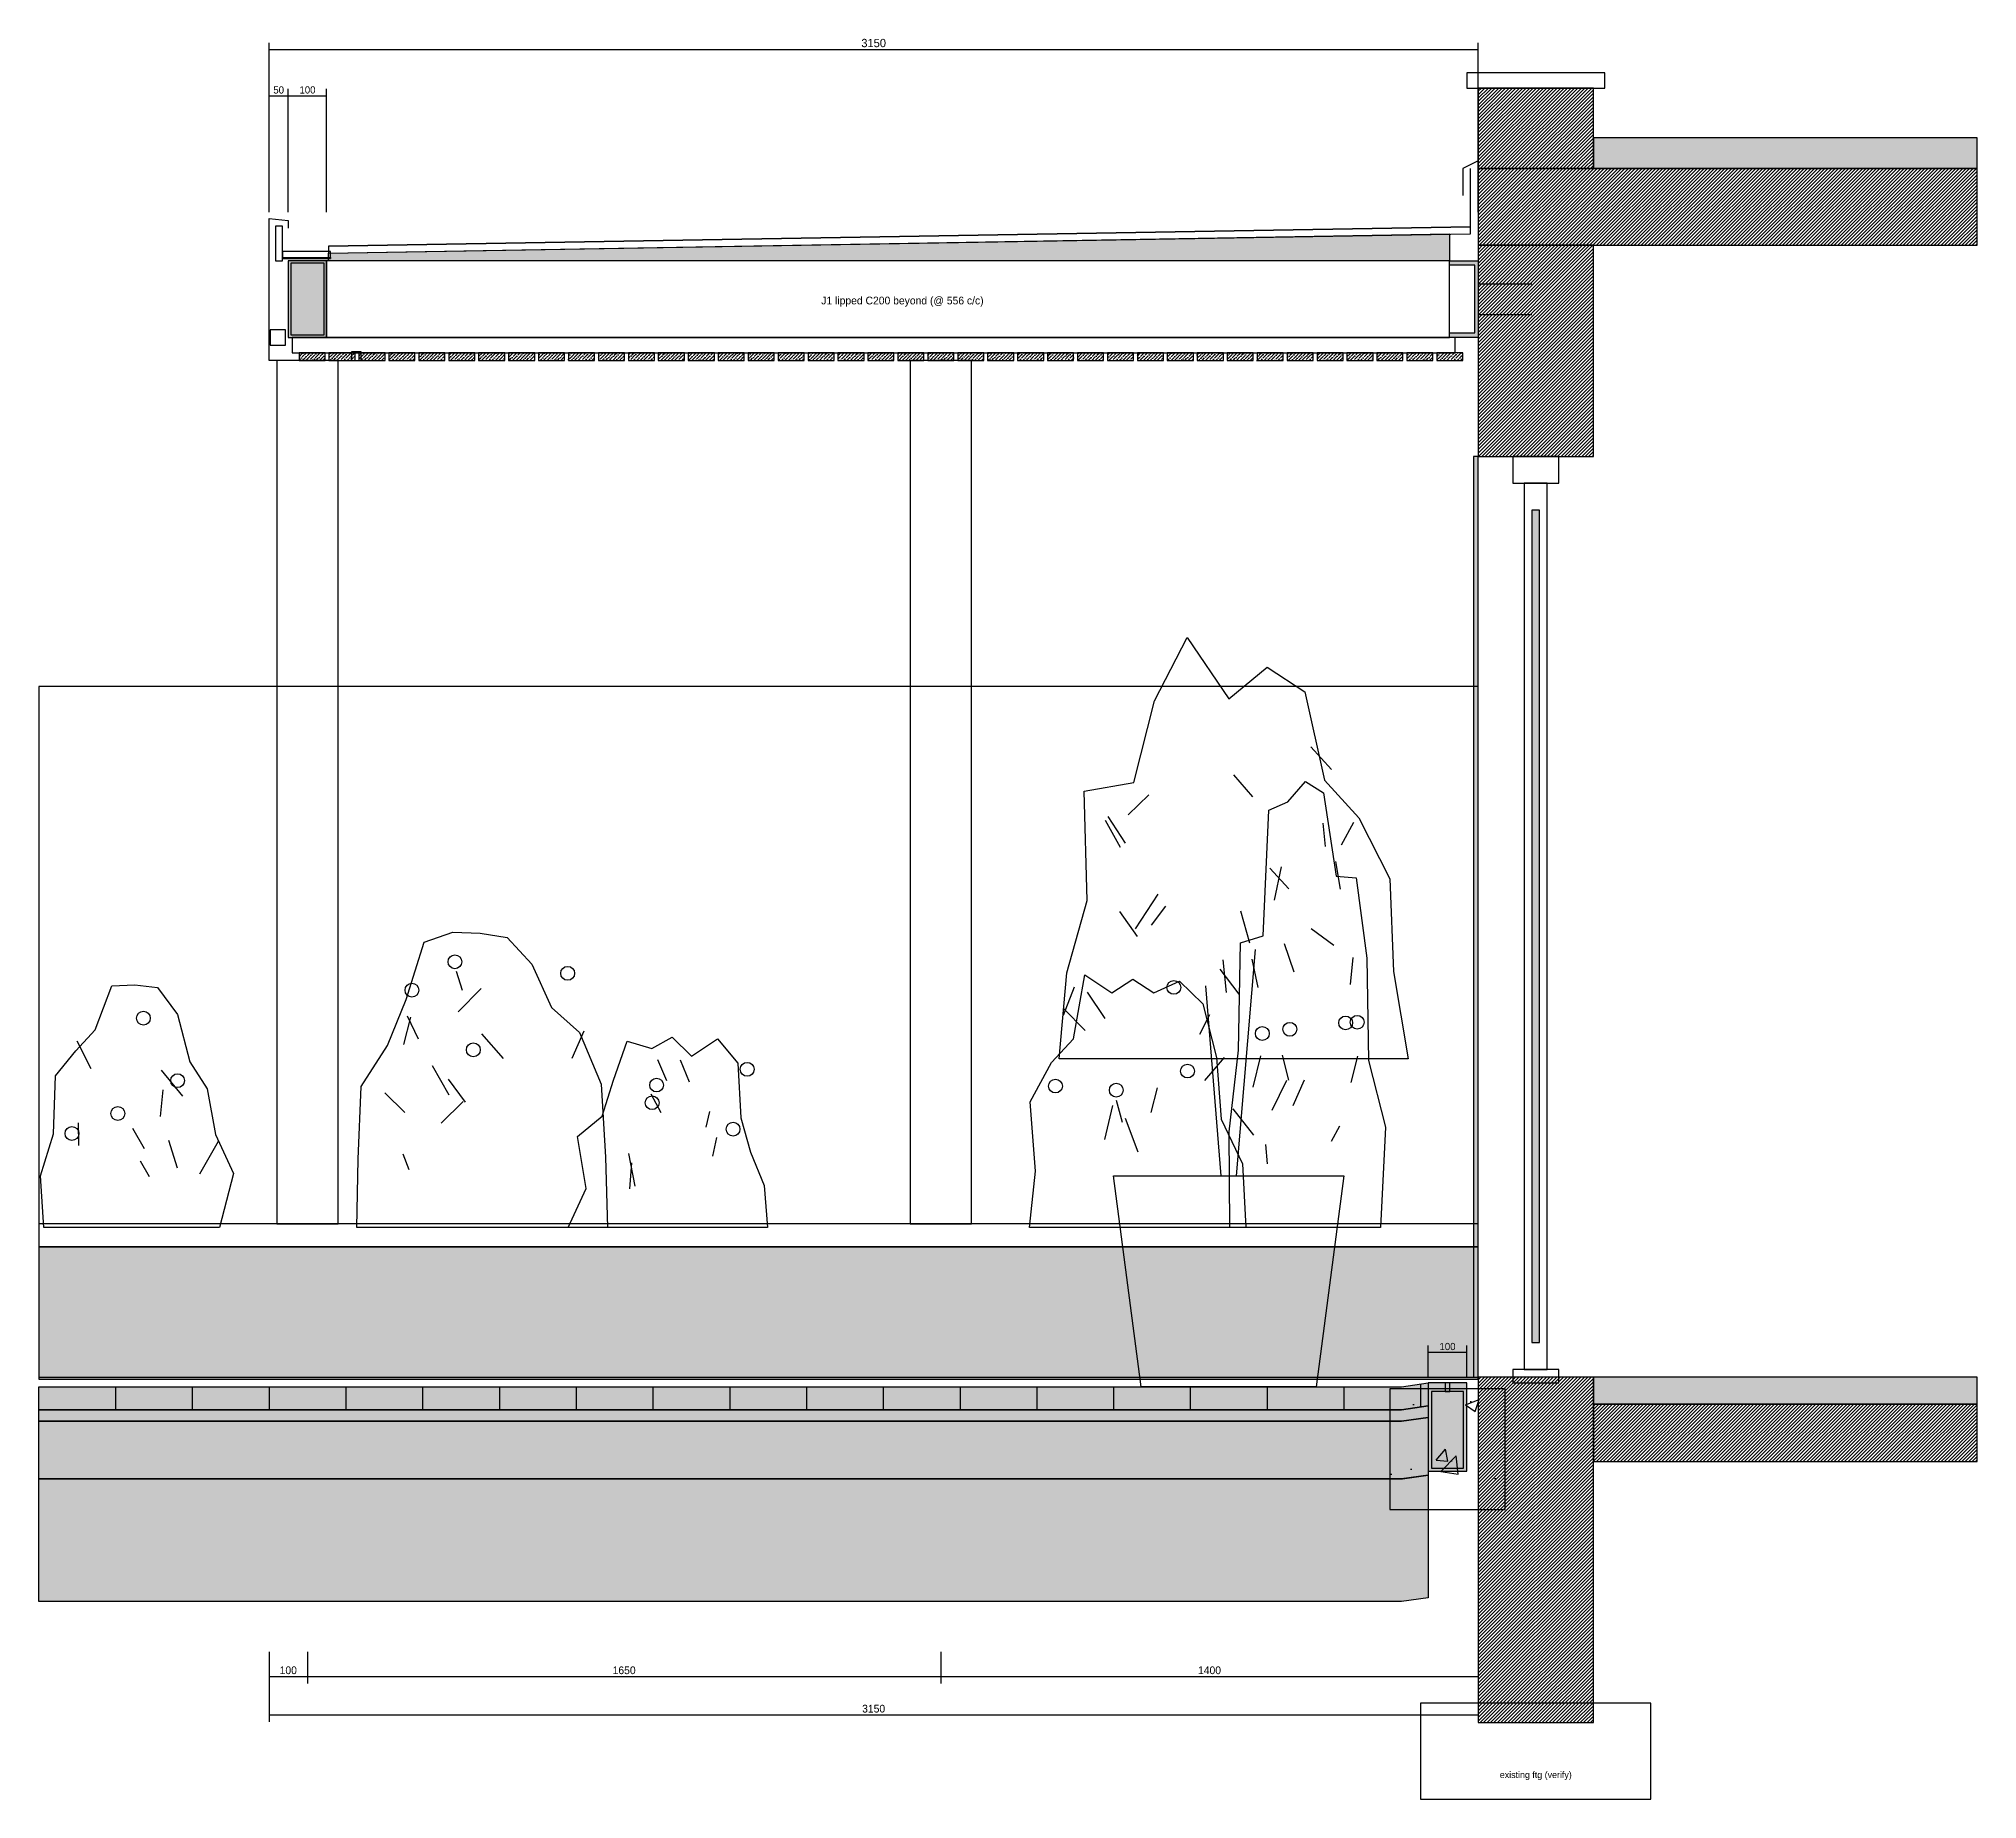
# Model space of a CAD drawing. Header units: millimetres. Extents: x -3750 to 66350, y -83500 to 3000.
# Drawn here: x -3750 to 1300, y -41100 to -36512 of the extents above; entities that cross this region are included whole.
import ezdxf
from ezdxf.enums import TextEntityAlignment as Align

# ---------------------------------------------------------------- set-up
doc = ezdxf.new("R2010")
doc.units = ezdxf.units.MM
doc.linetypes.add('DASHED', pattern=[1.524, 1.27, -0.254])
for name, color, linetype in [('A-DIMS', 3, 'Continuous'), ('A-HATCH', 9, 'Continuous'), ('A-TEXT', 2, 'Continuous'), ('A-TIMBER', 30, 'Continuous'), ('A-WALL', 7, 'Continuous'), ('L-PLANT', 94, 'Continuous'), ('S-STEEL', 1, 'Continuous')]:
    doc.layers.add(name, color=color, linetype=linetype)

msp = doc.modelspace()

# ---------------------------------------------------------------- texts
at = {"layer": 'A-DIMS'}
for s, height, p in [('3150', 21.6, (-1575, -36540)), ('50', 18.72, (-3125, -36660)), ('100', 18.72, (-3050, -36660)), ('100', 18.72, (-80, -39935)), ('100', 20.16, (-3100, -40780)), ('1650', 20.16, (-2225, -40780)), ('1400', 20.16, (-700, -40780)), ('3150', 20.16, (-1575, -40880))]:
    msp.add_text(s, height=height, dxfattribs=at).set_placement(p, align=Align.BOTTOM_CENTER)
at = {"layer": 'A-TEXT'}
for s, height, p in [('J1 lipped C200 beyond (@ 556 c/c)', 20.16, (-1500, -37210)), ('existing ftg (verify)', 17.28, (150, -41050))]:
    msp.add_text(s, height=height, dxfattribs=at).set_placement(p, align=Align.BOTTOM_CENTER)

# ---------------------------------------------------------------- hatches: boundary and pattern name
at = {"layer": 'A-HATCH'}
h = msp.add_hatch(dxfattribs=at)
h.set_pattern_fill('ANSI31', scale=2)
h.paths.add_polyline_path([(0, -36850), (300, -36850), (300, -36640), (0, -36640)])
for color, points in [(8, [(300, -36850), (1300, -36850), (1300, -36770), (300, -36770)]), (253, [(-3100, -37290), (-3000, -37290), (-3000, -37090), (-3100, -37090)]), (253, [(0, -37290), (-75, -37290), (-75, -37278.5), (-8.5, -37278.5), (-8.5, -37101.5), (-75, -37101.5), (-75, -37090), (0, -37090)]), (8, [(-12, -40000), (0, -40000), (0, -37600), (-12, -37600)]), (8, [(140, -39910), (160, -39910), (160, -37740), (140, -37740)]), (8, [(-3750, -40005), (0, -40005), (0, -39660), (-3750, -39660)]), (253, [(-3750, -40025), (-200, -40025), (-130, -40015), (-130, -40075), (-200, -40085), (-3750, -40085)]), (253, [(-130, -40245), (-30, -40245), (-30, -40015), (-130, -40015)]), (8, [(300, -40070), (1300, -40070), (1300, -40000), (300, -40000)]), (8, [(-3750, -40085), (-200, -40085), (-130, -40075), (-130, -40105), (-200, -40115), (-3750, -40115)]), (8, [(-3750, -40115), (-200, -40115), (-130, -40105), (-130, -40255), (-200, -40265), (-3750, -40265)])]:
    msp.add_hatch(color=color, dxfattribs=at).paths.add_polyline_path(points)
h = msp.add_hatch(dxfattribs=at)
h.set_pattern_fill('ANSI31', scale=2)
h.paths.add_polyline_path([(0, -37050), (1300, -37050), (1300, -36850), (0, -36850)])
h = msp.add_hatch(dxfattribs=at)
h.set_pattern_fill('ANSI36', scale=2)
h.paths.add_polyline_path([(-75, -37090), (-2995, -37090), (-2995, -37070), (-75, -37020)])
h = msp.add_hatch(dxfattribs=at)
h.set_pattern_fill('ANSI31', scale=2)
h.paths.add_polyline_path([(0, -37600), (300, -37600), (300, -37050), (0, -37050)])
h = msp.add_hatch(dxfattribs=at)
h.set_pattern_fill('ANSI36', scale=2)
h.paths.add_polyline_path([(-3115, -37082), (-2990, -37082), (-2990, -37084.2), (-3115, -37084.2)])
h = msp.add_hatch(dxfattribs=at)
h.set_pattern_fill('ANSI36', scale=2)
h.paths.add_polyline_path([(-3072, -37350), (-3004, -37350), (-3004, -37330), (-3072, -37330)])
h = msp.add_hatch(dxfattribs=at)
h.set_pattern_fill('ANSI36', scale=2)
h.paths.add_polyline_path([(-2994, -37350), (-2926, -37350), (-2926, -37330), (-2994, -37330)])
h = msp.add_hatch(dxfattribs=at)
h.set_pattern_fill('ANSI36', scale=2)
h.paths.add_polyline_path([(-2916, -37350), (-2848, -37350), (-2848, -37330), (-2916, -37330)])
h = msp.add_hatch(dxfattribs=at)
h.set_pattern_fill('ANSI36', scale=2)
h.paths.add_polyline_path([(-2838, -37350), (-2770, -37350), (-2770, -37330), (-2838, -37330)])
h = msp.add_hatch(dxfattribs=at)
h.set_pattern_fill('ANSI36', scale=2)
h.paths.add_polyline_path([(-2760, -37350), (-2692, -37350), (-2692, -37330), (-2760, -37330)])
h = msp.add_hatch(dxfattribs=at)
h.set_pattern_fill('ANSI36', scale=2)
h.paths.add_polyline_path([(-2682, -37350), (-2614, -37350), (-2614, -37330), (-2682, -37330)])
h = msp.add_hatch(dxfattribs=at)
h.set_pattern_fill('ANSI36', scale=2)
h.paths.add_polyline_path([(-2604, -37350), (-2536, -37350), (-2536, -37330), (-2604, -37330)])
h = msp.add_hatch(dxfattribs=at)
h.set_pattern_fill('ANSI36', scale=2)
h.paths.add_polyline_path([(-2526, -37350), (-2458, -37350), (-2458, -37330), (-2526, -37330)])
h = msp.add_hatch(dxfattribs=at)
h.set_pattern_fill('ANSI36', scale=2)
h.paths.add_polyline_path([(-2448, -37350), (-2380, -37350), (-2380, -37330), (-2448, -37330)])
h = msp.add_hatch(dxfattribs=at)
h.set_pattern_fill('ANSI36', scale=2)
h.paths.add_polyline_path([(-2370, -37350), (-2302, -37350), (-2302, -37330), (-2370, -37330)])
h = msp.add_hatch(dxfattribs=at)
h.set_pattern_fill('ANSI36', scale=2)
h.paths.add_polyline_path([(-2292, -37350), (-2224, -37350), (-2224, -37330), (-2292, -37330)])
h = msp.add_hatch(dxfattribs=at)
h.set_pattern_fill('ANSI36', scale=2)
h.paths.add_polyline_path([(-2214, -37350), (-2146, -37350), (-2146, -37330), (-2214, -37330)])
h = msp.add_hatch(dxfattribs=at)
h.set_pattern_fill('ANSI36', scale=2)
h.paths.add_polyline_path([(-2136, -37350), (-2068, -37350), (-2068, -37330), (-2136, -37330)])
h = msp.add_hatch(dxfattribs=at)
h.set_pattern_fill('ANSI36', scale=2)
h.paths.add_polyline_path([(-2058, -37350), (-1990, -37350), (-1990, -37330), (-2058, -37330)])
h = msp.add_hatch(dxfattribs=at)
h.set_pattern_fill('ANSI36', scale=2)
h.paths.add_polyline_path([(-1980, -37350), (-1912, -37350), (-1912, -37330), (-1980, -37330)])
h = msp.add_hatch(dxfattribs=at)
h.set_pattern_fill('ANSI36', scale=2)
h.paths.add_polyline_path([(-1902, -37350), (-1834, -37350), (-1834, -37330), (-1902, -37330)])
h = msp.add_hatch(dxfattribs=at)
h.set_pattern_fill('ANSI36', scale=2)
h.paths.add_polyline_path([(-1824, -37350), (-1756, -37350), (-1756, -37330), (-1824, -37330)])
h = msp.add_hatch(dxfattribs=at)
h.set_pattern_fill('ANSI36', scale=2)
h.paths.add_polyline_path([(-1746, -37350), (-1678, -37350), (-1678, -37330), (-1746, -37330)])
h = msp.add_hatch(dxfattribs=at)
h.set_pattern_fill('ANSI36', scale=2)
h.paths.add_polyline_path([(-1668, -37350), (-1600, -37350), (-1600, -37330), (-1668, -37330)])
h = msp.add_hatch(dxfattribs=at)
h.set_pattern_fill('ANSI36', scale=2)
h.paths.add_polyline_path([(-1590, -37350), (-1522, -37350), (-1522, -37330), (-1590, -37330)])
h = msp.add_hatch(dxfattribs=at)
h.set_pattern_fill('ANSI36', scale=2)
h.paths.add_polyline_path([(-1512, -37350), (-1444, -37350), (-1444, -37330), (-1512, -37330)])
h = msp.add_hatch(dxfattribs=at)
h.set_pattern_fill('ANSI36', scale=2)
h.paths.add_polyline_path([(-1434, -37350), (-1366, -37350), (-1366, -37330), (-1434, -37330)])
h = msp.add_hatch(dxfattribs=at)
h.set_pattern_fill('ANSI36', scale=2)
h.paths.add_polyline_path([(-1356, -37350), (-1288, -37350), (-1288, -37330), (-1356, -37330)])
h = msp.add_hatch(dxfattribs=at)
h.set_pattern_fill('ANSI36', scale=2)
h.paths.add_polyline_path([(-1278, -37350), (-1210, -37350), (-1210, -37330), (-1278, -37330)])
h = msp.add_hatch(dxfattribs=at)
h.set_pattern_fill('ANSI36', scale=2)
h.paths.add_polyline_path([(-1200, -37350), (-1132, -37350), (-1132, -37330), (-1200, -37330)])
h = msp.add_hatch(dxfattribs=at)
h.set_pattern_fill('ANSI36', scale=2)
h.paths.add_polyline_path([(-1122, -37350), (-1054, -37350), (-1054, -37330), (-1122, -37330)])
h = msp.add_hatch(dxfattribs=at)
h.set_pattern_fill('ANSI36', scale=2)
h.paths.add_polyline_path([(-1044, -37350), (-976, -37350), (-976, -37330), (-1044, -37330)])
h = msp.add_hatch(dxfattribs=at)
h.set_pattern_fill('ANSI36', scale=2)
h.paths.add_polyline_path([(-966, -37350), (-898, -37350), (-898, -37330), (-966, -37330)])
h = msp.add_hatch(dxfattribs=at)
h.set_pattern_fill('ANSI36', scale=2)
h.paths.add_polyline_path([(-888, -37350), (-820, -37350), (-820, -37330), (-888, -37330)])
h = msp.add_hatch(dxfattribs=at)
h.set_pattern_fill('ANSI36', scale=2)
h.paths.add_polyline_path([(-810, -37350), (-742, -37350), (-742, -37330), (-810, -37330)])
h = msp.add_hatch(dxfattribs=at)
h.set_pattern_fill('ANSI36', scale=2)
h.paths.add_polyline_path([(-732, -37350), (-664, -37350), (-664, -37330), (-732, -37330)])
h = msp.add_hatch(dxfattribs=at)
h.set_pattern_fill('ANSI36', scale=2)
h.paths.add_polyline_path([(-654, -37350), (-586, -37350), (-586, -37330), (-654, -37330)])
h = msp.add_hatch(dxfattribs=at)
h.set_pattern_fill('ANSI36', scale=2)
h.paths.add_polyline_path([(-576, -37350), (-508, -37350), (-508, -37330), (-576, -37330)])
h = msp.add_hatch(dxfattribs=at)
h.set_pattern_fill('ANSI36', scale=2)
h.paths.add_polyline_path([(-498, -37350), (-430, -37350), (-430, -37330), (-498, -37330)])
h = msp.add_hatch(dxfattribs=at)
h.set_pattern_fill('ANSI36', scale=2)
h.paths.add_polyline_path([(-420, -37350), (-352, -37350), (-352, -37330), (-420, -37330)])
h = msp.add_hatch(dxfattribs=at)
h.set_pattern_fill('ANSI36', scale=2)
h.paths.add_polyline_path([(-342, -37350), (-274, -37350), (-274, -37330), (-342, -37330)])
h = msp.add_hatch(dxfattribs=at)
h.set_pattern_fill('ANSI36', scale=2)
h.paths.add_polyline_path([(-264, -37350), (-196, -37350), (-196, -37330), (-264, -37330)])
h = msp.add_hatch(dxfattribs=at)
h.set_pattern_fill('ANSI36', scale=2)
h.paths.add_polyline_path([(-186, -37350), (-118, -37350), (-118, -37330), (-186, -37330)])
h = msp.add_hatch(dxfattribs=at)
h.set_pattern_fill('ANSI36', scale=2)
h.paths.add_polyline_path([(-108, -37350), (-40, -37350), (-40, -37330), (-108, -37330)])
h = msp.add_hatch(dxfattribs=at)
h.set_pattern_fill('AR-CONC', scale=2)
h.paths.add_polyline_path([(-230, -40345), (70, -40345), (70, -40030), (-230, -40030)])
h = msp.add_hatch(dxfattribs=at)
h.set_pattern_fill('ANSI31', scale=2)
h.paths.add_polyline_path([(0, -40900), (300, -40900), (300, -40000), (0, -40000)])
h = msp.add_hatch(dxfattribs=at)
h.set_pattern_fill('ANSI31', scale=2)
h.paths.add_polyline_path([(300, -40220), (1300, -40220), (1300, -40070), (300, -40070)])
h = msp.add_hatch(dxfattribs=at)
h.set_pattern_fill('EARTH', scale=2)
h.paths.add_polyline_path([(-3750, -40265), (-200, -40265), (-130, -40255), (-130, -40575), (-200, -40585), (-3750, -40585)])

# ---------------------------------------------------------------- linework, layer by layer
at = {"layer": 'A-DIMS'}
for p, q in [((-3150, -36964), (-3150, -36522)), ((-3150, -36540), (0, -36540)), ((0, -36964), (0, -36522)), ((-3150, -36964), (-3150, -36642)), ((-3150, -36660), (-3100, -36660)), ((-3100, -36964), (-3100, -36642)), ((-3100, -36964), (-3100, -36642)), ((-3100, -36660), (-3000, -36660)), ((-3000, -36964), (-3000, -36642)), ((-130, -39999), (-130, -39917)), ((-130, -39935), (-30, -39935)), ((-30, -39999), (-30, -39917)), ((-3150, -40716), (-3150, -40798)), ((-3150, -40716), (-3150, -40898)), ((-3050, -40716), (-3050, -40798)), ((-3050, -40716), (-3050, -40798)), ((-1400, -40716), (-1400, -40798)), ((-1400, -40716), (-1400, -40798)), ((0, -40716), (0, -40798)), ((0, -40716), (0, -40898)), ((-3150, -40780), (-3050, -40780)), ((-3050, -40780), (-1400, -40780)), ((-1400, -40780), (0, -40780)), ((-3150, -40880), (0, -40880))]:
    msp.add_line(p, q, dxfattribs=at)
at = {"layer": 'A-TIMBER'}
for points in [[(-3072, -37350), (-3004, -37350), (-3004, -37330), (-3072, -37330)], [(-2994, -37350), (-2926, -37350), (-2926, -37330), (-2994, -37330)], [(-2916, -37350), (-2848, -37350), (-2848, -37330), (-2916, -37330)], [(-2838, -37350), (-2770, -37350), (-2770, -37330), (-2838, -37330)], [(-2760, -37350), (-2692, -37350), (-2692, -37330), (-2760, -37330)], [(-2682, -37350), (-2614, -37350), (-2614, -37330), (-2682, -37330)], [(-2604, -37350), (-2536, -37350), (-2536, -37330), (-2604, -37330)], [(-2526, -37350), (-2458, -37350), (-2458, -37330), (-2526, -37330)], [(-2448, -37350), (-2380, -37350), (-2380, -37330), (-2448, -37330)], [(-2370, -37350), (-2302, -37350), (-2302, -37330), (-2370, -37330)], [(-2292, -37350), (-2224, -37350), (-2224, -37330), (-2292, -37330)], [(-2214, -37350), (-2146, -37350), (-2146, -37330), (-2214, -37330)], [(-2136, -37350), (-2068, -37350), (-2068, -37330), (-2136, -37330)], [(-2058, -37350), (-1990, -37350), (-1990, -37330), (-2058, -37330)], [(-1980, -37350), (-1912, -37350), (-1912, -37330), (-1980, -37330)], [(-1902, -37350), (-1834, -37350), (-1834, -37330), (-1902, -37330)], [(-1824, -37350), (-1756, -37350), (-1756, -37330), (-1824, -37330)], [(-1746, -37350), (-1678, -37350), (-1678, -37330), (-1746, -37330)], [(-1668, -37350), (-1600, -37350), (-1600, -37330), (-1668, -37330)], [(-1590, -37350), (-1522, -37350), (-1522, -37330), (-1590, -37330)], [(-1512, -37350), (-1444, -37350), (-1444, -37330), (-1512, -37330)], [(-1434, -37350), (-1366, -37350), (-1366, -37330), (-1434, -37330)], [(-1356, -37350), (-1288, -37350), (-1288, -37330), (-1356, -37330)], [(-1278, -37350), (-1210, -37350), (-1210, -37330), (-1278, -37330)], [(-1200, -37350), (-1132, -37350), (-1132, -37330), (-1200, -37330)], [(-1122, -37350), (-1054, -37350), (-1054, -37330), (-1122, -37330)], [(-1044, -37350), (-976, -37350), (-976, -37330), (-1044, -37330)], [(-966, -37350), (-898, -37350), (-898, -37330), (-966, -37330)], [(-888, -37350), (-820, -37350), (-820, -37330), (-888, -37330)], [(-810, -37350), (-742, -37350), (-742, -37330), (-810, -37330)], [(-732, -37350), (-664, -37350), (-664, -37330), (-732, -37330)], [(-654, -37350), (-586, -37350), (-586, -37330), (-654, -37330)], [(-576, -37350), (-508, -37350), (-508, -37330), (-576, -37330)], [(-498, -37350), (-430, -37350), (-430, -37330), (-498, -37330)], [(-420, -37350), (-352, -37350), (-352, -37330), (-420, -37330)], [(-342, -37350), (-274, -37350), (-274, -37330), (-342, -37330)], [(-264, -37350), (-196, -37350), (-196, -37330), (-264, -37330)], [(-186, -37350), (-118, -37350), (-118, -37330), (-186, -37330)], [(-108, -37350), (-40, -37350), (-40, -37330), (-108, -37330)]]:
    msp.add_lwpolyline(points, close=True, dxfattribs=at)
at = {"layer": 'A-WALL'}
for p, q in [((0, -37150), (140, -37150)), ((0, -37230), (140, -37230)), ((-630, -39475), (-580, -38885)), ((-670, -39475), (-710, -38980)), ((-3550, -40025), (-3550, -40085)), ((-3550, -40025), (-3550, -40085)), ((-3350, -40025), (-3350, -40085)), ((-3350, -40025), (-3350, -40085)), ((-3150, -40025), (-3150, -40085)), ((-3150, -40025), (-3150, -40085)), ((-2950, -40025), (-2950, -40085)), ((-2950, -40025), (-2950, -40085)), ((-2750, -40025), (-2750, -40085)), ((-2750, -40025), (-2750, -40085)), ((-2550, -40025), (-2550, -40085)), ((-2550, -40025), (-2550, -40085)), ((-2350, -40025), (-2350, -40085)), ((-2350, -40025), (-2350, -40085)), ((-2150, -40025), (-2150, -40085)), ((-2150, -40025), (-2150, -40085)), ((-1950, -40025), (-1950, -40085)), ((-1950, -40025), (-1950, -40085)), ((-1750, -40025), (-1750, -40085)), ((-1750, -40025), (-1750, -40085)), ((-1550, -40025), (-1550, -40085)), ((-1550, -40025), (-1550, -40085)), ((-1350, -40025), (-1350, -40085)), ((-1350, -40025), (-1350, -40085)), ((-1150, -40025), (-1150, -40085)), ((-1150, -40025), (-1150, -40085)), ((-950, -40025), (-950, -40085)), ((-950, -40025), (-950, -40085)), ((-750, -40025), (-750, -40085)), ((-750, -40025), (-750, -40085)), ((-550, -40025), (-550, -40085)), ((-550, -40025), (-550, -40085)), ((-350, -40025), (-350, -40085)), ((-350, -40025), (-350, -40085)), ((-150, -40017.9), (-150, -40077.9)), ((-150, -40017.9), (-150, -40077.9))]:
    msp.add_line(p, q, dxfattribs=at)
for points in [[(-30, -36640), (330, -36640), (330, -36600), (-30, -36600)], [(0, -36850), (300, -36850), (300, -36640), (0, -36640)], [(300, -36850), (1300, -36850), (1300, -36770), (300, -36770)], [(0, -37050), (1300, -37050), (1300, -36850), (0, -36850)], [(-3133, -37090), (-3115, -37090), (-3115, -37000), (-3133, -37000)], [(-2995, -37070), (-20, -37020), (-20, -37002), (-2995, -37052)], [(-3115, -37084.2), (-2990, -37084.2), (-2990, -37066.2), (-3115, -37066.2)], [(-75, -37090), (-2995, -37090), (-2995, -37070), (-75, -37020)], [(0, -37600), (300, -37600), (300, -37050), (0, -37050)], [(-3115, -37082), (-2990, -37082), (-2990, -37084.2), (-3115, -37084.2)], [(-3000, -37290), (-75, -37290), (-75, -37090), (-3000, -37090)], [(-3147, -37310), (-3107, -37310), (-3107, -37270), (-3147, -37270)], [(-3090, -37330), (-60, -37330), (-60, -37290), (-3090, -37290)], [(-3130, -39600), (-2970, -39600), (-2970, -37350), (-3130, -37350)], [(-2935, -37350), (-2910, -37350), (-2910, -37328), (-2935, -37328)], [(-1480, -39600), (-1320, -39600), (-1320, -37350), (-1480, -37350)], [(-12, -40000), (0, -40000), (0, -37600), (-12, -37600)], [(90, -37670), (210, -37670), (210, -37600), (90, -37600)], [(120, -39980), (180, -39980), (180, -37670), (120, -37670)], [(140, -39910), (160, -39910), (160, -37740), (140, -37740)], [(-3750, -40000), (0, -40000), (0, -38200), (-3750, -38200)], [(-950, -39475), (-350, -39475), (-422, -40025), (-878, -40025)], [(-3750, -39660), (0, -39660), (0, -39600), (-3750, -39600)], [(-3750, -40005), (0, -40005), (0, -39660), (-3750, -39660)], [(90, -40015), (210, -40015), (210, -39980), (90, -39980)], [(-3750, -40025), (-200, -40025), (-130, -40015), (-130, -40075), (-200, -40085), (-3750, -40085)], [(-230, -40345), (70, -40345), (70, -40030), (-230, -40030)], [(-130, -40245), (-30, -40245), (-30, -40015), (-130, -40015)], [(-122, -40237), (-38, -40237), (-38, -40037), (-122, -40037)], [(-86, -40037), (-74, -40037), (-74, -40015), (-86, -40015)], [(0, -40900), (300, -40900), (300, -40000), (0, -40000)], [(300, -40070), (1300, -40070), (1300, -40000), (300, -40000)], [(-3750, -40085), (-200, -40085), (-130, -40075), (-130, -40105), (-200, -40115), (-3750, -40115)], [(300, -40220), (1300, -40220), (1300, -40070), (300, -40070)], [(-3750, -40115), (-200, -40115), (-130, -40105), (-130, -40255), (-200, -40265), (-3750, -40265)], [(-3750, -40265), (-200, -40265), (-130, -40255), (-130, -40575), (-200, -40585), (-3750, -40585)]]:
    msp.add_lwpolyline(points, close=True, dxfattribs=at)
for points in [[(-2995, -37052), (-20, -37002), (-20, -36850)], [(0, -36830), (-40, -36850), (-40, -36920)], [(-3090, -37350), (-3150, -37350), (-3150, -36980), (-3100, -36985), (-3100, -37005)], [(-2995, -37052), (-2995, -37066.2), (-3115, -37066.2), (-3115, -37000), (-3133, -37000)], [(-3750, -40025), (-200, -40025), (-130, -40015)]]:
    msp.add_lwpolyline(points, dxfattribs=at)
at = {"layer": 'A-WALL', "linetype": 'DASHED'}
msp.add_lwpolyline([(-3750, -40265), (-200, -40265), (-130, -40255)], dxfattribs=at)
msp.add_lwpolyline([(-150, -41100), (450, -41100), (450, -40850), (-150, -40850)], close=True, dxfattribs=at)
at = {"layer": 'A-WALL'}
for centre in [(-2665.8, -38917.3), (-2372.1, -38947.4), (-2777.9, -38991.2), (-792.9, -38984), (-3477.5, -39064.3), (-562.5, -39104.1), (-490.8, -39093.3), (-345.4, -39076.7), (-315.2, -39075), (-2617.9, -39146.8), (-1904.4, -39197.6), (-757.5, -39202.2), (-3388.3, -39227.1), (-2140.4, -39238.6), (-1101.4, -39241.2), (-943, -39252), (-2152.2, -39284.6), (-3544.1, -39312.7), (-1941.3, -39353.6), (-3663.5, -39364.9)]:
    msp.add_circle(centre, 18, dxfattribs=at)
at = {"layer": 'L-PLANT'}
for p, q in [((-382.5, -38415.9), (-435.9, -38357)), ((-587.5, -38487.1), (-637.1, -38429.7)), ((-912.2, -38534.1), (-858, -38482.2)), ((-931.5, -38619.4), (-970.8, -38549)), ((-918.6, -38607.8), (-964, -38538.9)), ((-398, -38616.5), (-403.8, -38556.4)), ((-356.6, -38612.2), (-323.7, -38553)), ((-493.7, -38726.8), (-543.2, -38673.4)), ((-530.8, -38756.9), (-512.1, -38669.5)), ((-358.6, -38727.9), (-370.8, -38656)), ((-892.8, -38831), (-833.4, -38741.1)), ((-850.8, -38822.3), (-813.7, -38772.3)), ((-887.4, -38851.6), (-934, -38786.3)), ((-594.8, -38868.4), (-618.4, -38785.6)), ((-376.3, -38875.3), (-435.3, -38831.2)), ((-479.6, -38944.2), (-504.7, -38870.5)), ((-655.7, -38997.3), (-664.8, -38912)), ((-573.1, -38984), (-589.2, -38910.3)), ((-332.7, -38976.5), (-326.1, -38906.1)), ((-2646.3, -38992.5), (-2662, -38942.3)), ((-1080, -39056.7), (-1052, -38982.8)), ((-622.5, -39001.4), (-672.3, -38936.5)), ((-2657.4, -39047.9), (-2597.6, -38986.8)), ((-972.1, -39065.2), (-1018, -38996.3)), ((-2798.9, -39133.2), (-2780.9, -39061.8)), ((-2760.7, -39119.3), (-2789.6, -39058.9)), ((-1024.4, -39096.5), (-1080.1, -39039.4)), ((-725.3, -39106.1), (-699.4, -39054.7)), ((-3613.9, -39196.4), (-3650.4, -39124.1)), ((-2539.3, -39169.2), (-2595.6, -39104.9)), ((-2360.6, -39168.7), (-2329.3, -39097.3)), ((-2114.2, -39227.6), (-2137.3, -39173)), ((-2055, -39230.9), (-2078.2, -39173.8)), ((-712.6, -39226.8), (-661.3, -39167)), ((-586.6, -39244.3), (-565.9, -39162.8)), ((-493.4, -39225.5), (-509.7, -39161.1)), ((-331, -39231.5), (-313.9, -39163)), ((-3374.8, -39267.8), (-3430.7, -39199.9)), ((-2681.2, -39264.6), (-2723.9, -39188.1)), ((-2638.7, -39283.1), (-2682.5, -39223.4)), ((-536.4, -39304.3), (-498.6, -39225.8)), ((-481.7, -39292.2), (-452.6, -39224.7)), ((-3432.7, -39320.2), (-3426, -39250.7)), ((-2796.1, -39310), (-2848.4, -39259.1)), ((-2701.8, -39338.3), (-2644.1, -39281.3)), ((-2128.2, -39310.8), (-2154.6, -39262.2)), ((-926.4, -39336.5), (-942.1, -39279.1)), ((-852.2, -39310.3), (-835.6, -39245.9)), ((-3645.4, -39395.8), (-3646.1, -39337)), ((-2010.9, -39348.1), (-2001.4, -39307.4)), ((-972.7, -39380.4), (-951.9, -39291.8)), ((-886.3, -39413.8), (-919.3, -39325.4)), ((-584.2, -39369.6), (-638.7, -39300.2)), ((-3474.3, -39405.1), (-3505.2, -39351.4)), ((-3388.3, -39455), (-3411.5, -39383.5)), ((-3330.3, -39470), (-3282.1, -39384.8)), ((-1994.1, -39423.6), (-1983.3, -39375.6)), ((-381.9, -39385.2), (-360.4, -39344.9)), ((-3461.4, -39477.8), (-3485.2, -39436.7)), ((-2784.8, -39459.6), (-2800.7, -39418.9)), ((-2196.4, -39502), (-2212.6, -39416.7)), ((-548.8, -39443.8), (-552.9, -39393.2)), ((-2210.5, -39509.4), (-2205, -39441.3))]:
    msp.add_line(p, q, dxfattribs=at)
for points in [[(-1091.8, -39170), (-1072.1, -38946.3), (-1019.1, -38757.2), (-1026.7, -38472.4), (-897.3, -38449.9), (-843.4, -38237.3), (-757.9, -38072.1), (-650, -38231.8), (-549.7, -38149.2), (-451.7, -38213.7), (-400.6, -38443.7), (-311.1, -38542.3), (-230.5, -38700.8), (-220.3, -38942.2), (-182.2, -39170)], [(-647, -39610), (-648.6, -39360.7), (-624.6, -39147.6), (-619.3, -38867.6), (-560.2, -38850), (-545.2, -38522.5), (-496.1, -38500.1), (-450, -38447.4), (-403, -38476.8), (-369.8, -38694), (-317.8, -38698.2), (-289.9, -38907.9), (-285.6, -39174.5), (-241.5, -39348.2), (-254.6, -39610)], [(-2921.4, -39610), (-2917.6, -39431.5), (-2909.8, -39242.7), (-2841.5, -39135.9), (-2792.6, -39015.4), (-2745.6, -38865.8), (-2671.4, -38840.2), (-2600, -38842.8), (-2529.9, -38854.1), (-2465.7, -38923.4), (-2414.2, -39036.5), (-2341.1, -39101.7), (-2284.7, -39236.3), (-2273.2, -39426.4), (-2268.6, -39610)], [(-3736.9, -39610), (-3745.5, -39475.5), (-3711.4, -39365.7), (-3706.7, -39214.3), (-3653.2, -39149), (-3603.4, -39094.7), (-3559.9, -38979.8), (-3500, -38977.4), (-3440.5, -38984.6), (-3388.7, -39055.1), (-3356.5, -39178.1), (-3311.2, -39248.7), (-3289.9, -39367.2), (-3243, -39469.2), (-3279.5, -39610)], [(-1168.9, -39610), (-1153.3, -39462.8), (-1167.6, -39282), (-1112.1, -39179.4), (-1054.2, -39117.9), (-1024.7, -38950.9), (-954.9, -38998.1), (-900, -38962.8), (-845.2, -38998.3), (-778.5, -38967.8), (-717.3, -39026.9), (-681.9, -39167.2), (-669.8, -39327.9), (-614.2, -39444), (-605.3, -39610)], [(-2371, -39610), (-2323.8, -39507.9), (-2346.3, -39372.8), (-2282.2, -39319.3), (-2253.1, -39226), (-2216.9, -39124.6), (-2153.3, -39142.9), (-2100, -39114.1), (-2049.1, -39163.7), (-1981.6, -39118.3), (-1929, -39181.3), (-1920.6, -39323.9), (-1895.7, -39413.2), (-1860.2, -39500.5), (-1851.5, -39610)]]:
    msp.add_lwpolyline(points, close=True, dxfattribs=at)
at = {"layer": 'S-STEEL'}
for points in [[(-3100, -37290), (-3000, -37290), (-3000, -37090), (-3100, -37090)], [(-3093.7, -37283.7), (-3006.3, -37283.7), (-3006.3, -37096.3), (-3093.7, -37096.3)], [(0, -37290), (-75, -37290), (-75, -37278.5), (-8.5, -37278.5), (-8.5, -37101.5), (-75, -37101.5), (-75, -37090), (0, -37090)]]:
    msp.add_lwpolyline(points, close=True, dxfattribs=at)

msp.set_redraw_order([(e.dxf.handle, doc.entitydb.next_handle()) for e in msp.query("TEXT MTEXT ATTDEF DIMENSION ARC_DIMENSION")])  # texts and dimensions are drawn at this point

doc.saveas('drawing.dxf')
